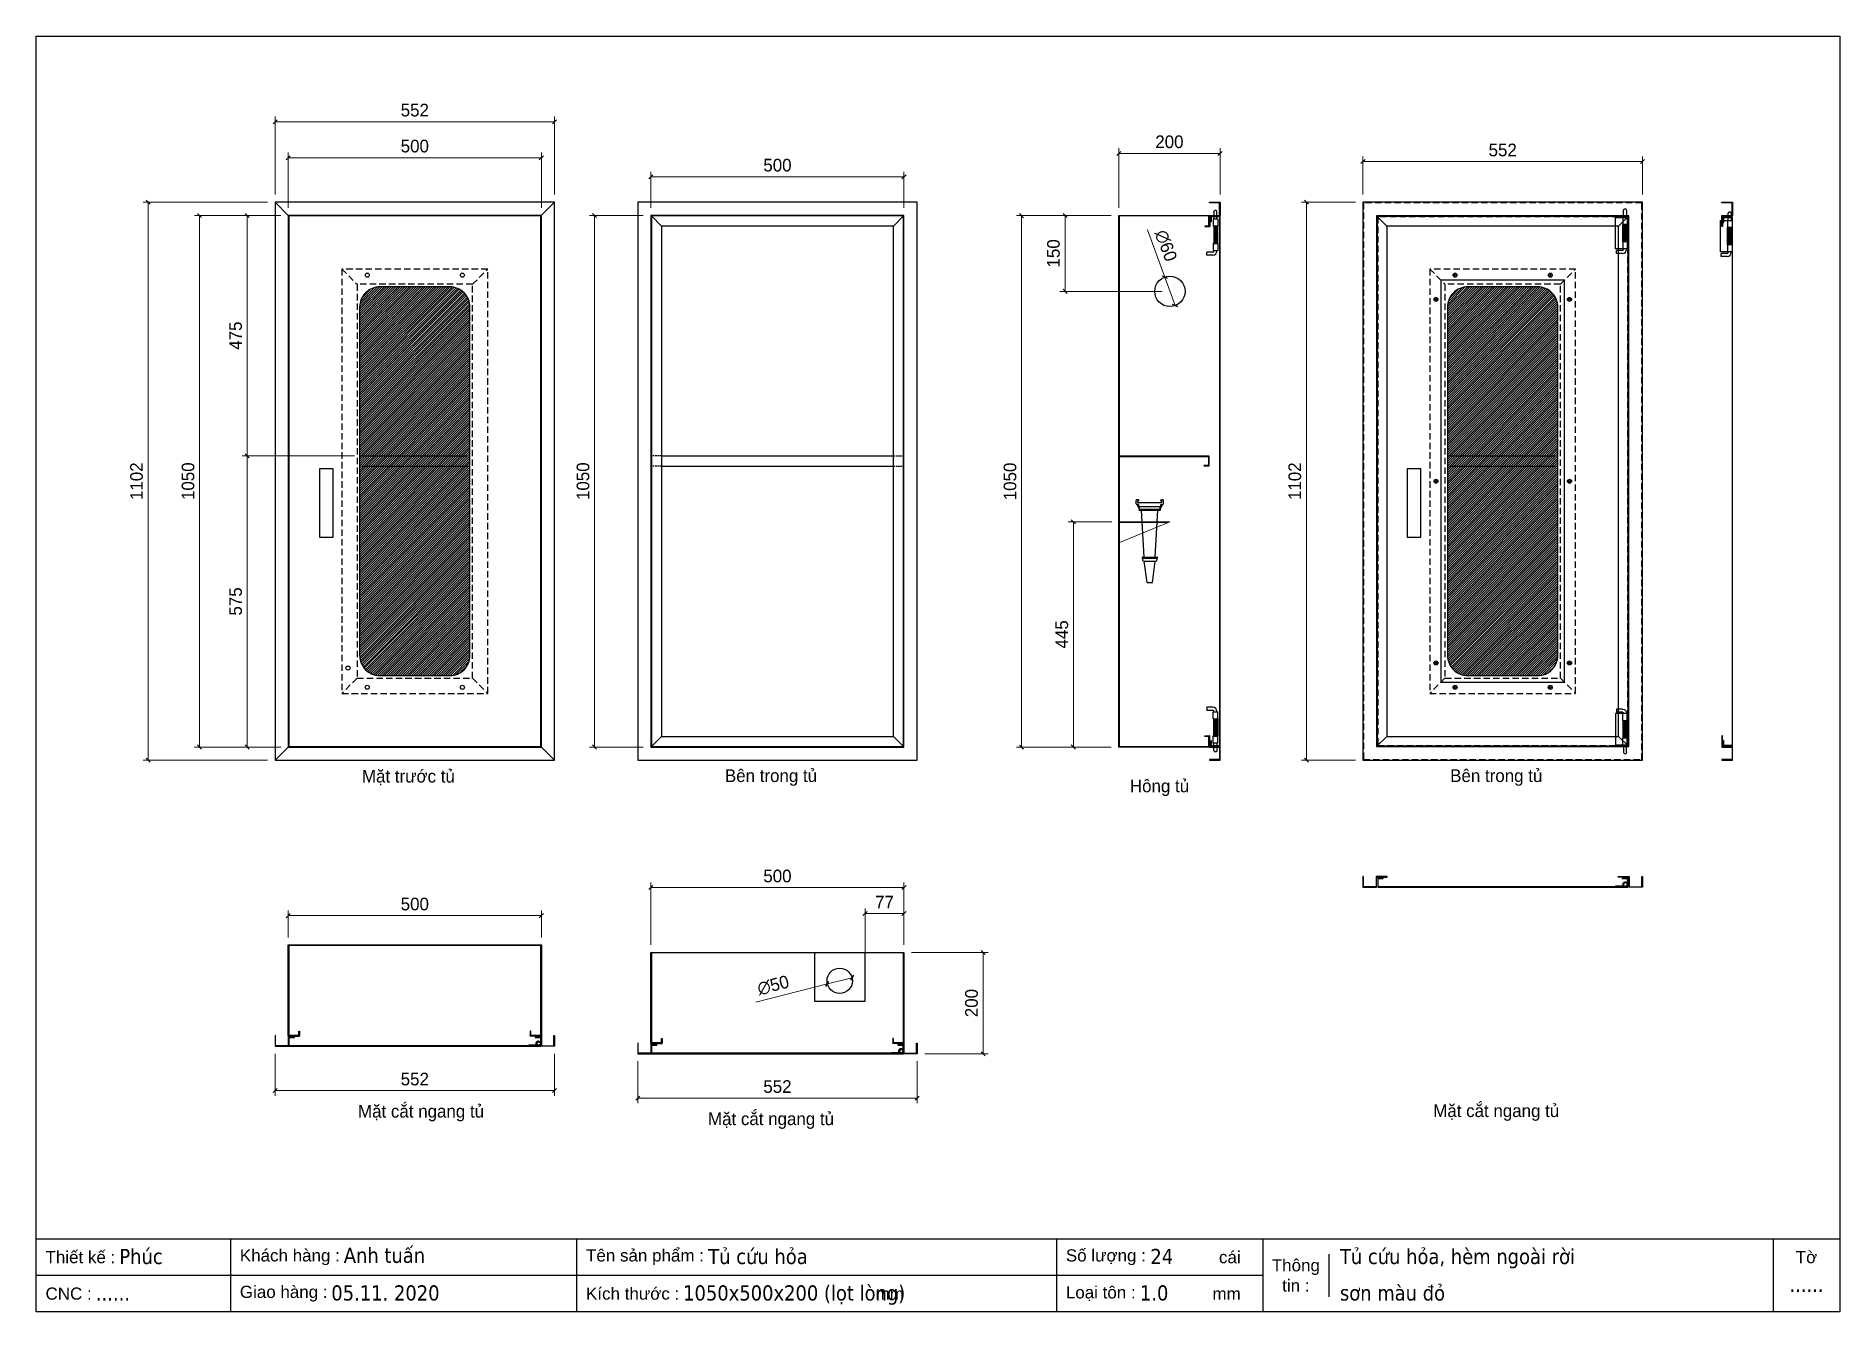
# Model space of a CAD drawing. Header units: millimetres. Extents: x 0 to 3564, y 0 to 2520.
import ezdxf
from ezdxf.enums import TextEntityAlignment as Align

# ---------------------------------------------------------------- set-up
doc = ezdxf.new("R2010")
doc.units = ezdxf.units.MM
doc.linetypes.add('HIDDEN2', pattern=[4.7625, 3.175, -1.5875])
doc.linetypes.add('HIDDENX2', pattern=[19.05, 12.7, -6.35])
doc.layers.add('BAOCHAY', color=1, linetype='Continuous')
doc.layers.add('DIM', color=253, linetype='Continuous')
doc.layers.add('S-CONCRETE', color=3, linetype='Continuous', lineweight=5)
doc.styles.add('Arial', font='arial.ttf')
doc.styles.add('Tahoma (Input Text)', font='tahoma.ttf')
doc.dimstyles.new('Dim-25', dxfattribs={"dimtxt": 25, "dimasz": 8, "dimexe": 10, "dimexo": 15, "dimgap": 10, "dimtad": 1, "dimdec": 0, "dimtxsty": 'Standard', "dimblk": 'OBLIQUE', "dimcen": 10, "dimclrd": 5, "dimclre": 5, "dimclrt": 3, "dimazin": 3, "dimtfac": 1, "dimtdec": 0, "dimtmove": 0, "dimatfit": 3, "dimldrblk": 'OBLIQUE', "dimlwd": 9, "dimlwe": 9})

msp = doc.modelspace()

# ---------------------------------------------------------------- texts
at = {"color": 2, "char_height": 25, "attachment_point": 5}
for s, insert, width in [('Mặt trước tủ', (735.6, 1055.4), 775), ('Bên trong tủ', (1452.1, 1055.4), 725), ('Bên trong tủ', (2885, 1055.4), 725), ('Hông tủ', (2219.7, 1035.1), 775), ('Mặt cắt ngang tủ', (760.6, 392.6), 775), ('Mặt cắt ngang tủ', (1452.1, 377.7), 775), ('Mặt cắt ngang tủ', (2885, 393.6), 775)]:
    msp.add_mtext(s, dxfattribs=dict(at, insert=insert, width=width))

# ---------------------------------------------------------------- blocks, each defined once
blk = doc.blocks.new('khungtenAsean2')
at = {"color": 7}
for p, q in [((2970, -1980), (0, -1980)), ((320, -1980), (320, -2100)), ((890, -1980), (890, -2100)), ((1680, -1980), (1680, -2100)), ((2020, -1980), (2020, -2100)), ((2860, -1980), (2860, -2100)), ((2128.3, -2005), (2128.3, -2075)), ((2020, -2040), (0, -2040))]:
    blk.add_line(p, q, dxfattribs=at)
blk.add_lwpolyline([(0, 0), (2970, 0), (2970, -2100), (0, -2100)], close=True, dxfattribs=at)
at = {"color": 2, "char_height": 20, "style": 'Arial'}
for s, insert, width, attachment_point in [('  Thiết kế :', (0, -2010), 917.634, 4), ('  Khách hàng :', (320, -2010), 917.634, 4), ('  Tên sản phẩm :', (890, -2010), 917.634, 4), ('  Số lượng :', (1680, -2010), 917.634, 4), ('cái', (1947.6, -2010), 917.634, 4), ('Thông\\Ptin :', (2074.2, -2040), 108.311, 5), ('Tờ', (2915, -2010), 110, 5), ('  CNC :', (0, -2070), 917.634, 4), ('  Giao hàng :', (320, -2070), 917.634, 4), ('  Kích thước :', (890, -2070), 917.634, 4), ('mm', (1382.3, -2070), 917.634, 4), ('  Loại tôn :', (1680, -2070), 917.634, 4), ('mm', (1936.9, -2070), 917.634, 4)]:
    blk.add_mtext(s, dxfattribs=dict(at, insert=insert, width=width, attachment_point=attachment_point))
at = {"color": 1, "style": 'Tahoma (Input Text)', "flags": 8}
for tag, p in [('#01', (137.1, -2021.3)), ('#03', (506.6, -2019.3)), ('#05', (1106.6, -2021.3)), ('#07', (1834.7, -2021.3)), ('#09', (2146.7, -2021.3)), ('#02', (98.5, -2081.3)), ('#04', (486.1, -2081.3)), ('#06', (1065.3, -2081.3)), ('#08', (1817.4, -2081.3)), ('#10', (2146.7, -2081.3))]:
    blk.add_attdef(tag, p, '', height=25, dxfattribs=at)
blk.add_attdef('#11', text='', height=25, dxfattribs=at).set_placement((2915, -2067.3), align=Align.CENTER)
blk = doc.blocks.new('*D1')
at = {"color": 0, "linetype": 'ByBlock', "lineweight": -2}
for p, q in [((502.3, 2283.8), (494.3, 2275.8)), ((994.3, 2275.8), (1002.3, 2283.8))]:
    blk.add_line(p, q, dxfattribs=at)
at = {"layer": 'Defpoints', "color": 0, "transparency": 16777216}
for p in [(998.3, 2279.8), (498.3, 2165.8), (998.3, 2165.8)]:
    blk.add_point(p, dxfattribs=at)
at = {"layer": 'DIM', "color": 5, "lineweight": 9, "transparency": 16777216}
for p, q in [((498.3, 2180.8), (498.3, 2289.8)), ((998.3, 2180.8), (998.3, 2289.8)), ((498.3, 2279.8), (998.3, 2279.8))]:
    blk.add_line(p, q, dxfattribs=at)
at = {"layer": 'DIM', "color": 3, "transparency": 16777216, "insert": (748.3, 2302.6), "char_height": 25, "attachment_point": 5}
blk.add_mtext('500', dxfattribs=at)
blk = doc.blocks.new('_Oblique')
at = {"color": 0, "linetype": 'ByBlock', "lineweight": -2}
blk.add_line((-0.5, -0.5), (0.5, 0.5), dxfattribs=at)
blk = doc.blocks.new('*D2')
at = {"color": 0, "linetype": 'ByBlock', "lineweight": -2}
for p, q in [((327.1, 2161.8), (319.1, 2169.8)), ((319.1, 1119.8), (327.1, 1111.8))]:
    blk.add_line(p, q, dxfattribs=at)
at = {"layer": 'Defpoints', "color": 0, "transparency": 16777216}
for p in [(498.3, 2165.8), (323.1, 1115.8), (498.3, 1115.8)]:
    blk.add_point(p, dxfattribs=at)
at = {"layer": 'DIM', "color": 5, "lineweight": 9, "transparency": 16777216}
for p, q in [((483.3, 2165.8), (313.1, 2165.8)), ((323.1, 2165.8), (323.1, 1115.8)), ((483.3, 1115.8), (313.1, 1115.8))]:
    blk.add_line(p, q, dxfattribs=at)
at = {"layer": 'DIM', "color": 3, "transparency": 16777216, "insert": (300.3, 1640.8), "char_height": 25, "attachment_point": 5, "rotation": 90}
blk.add_mtext('1050', dxfattribs=at)
blk = doc.blocks.new('*D3')
at = {"color": 0, "linetype": 'ByBlock', "lineweight": -2}
for p, q in [((2143.2, 2292.3), (2135.2, 2284.3)), ((2335.2, 2284.3), (2343.2, 2292.3))]:
    blk.add_line(p, q, dxfattribs=at)
at = {"layer": 'Defpoints', "color": 0, "transparency": 16777216}
for p in [(2339.2, 2288.3), (2339.2, 2191.8), (2139.2, 2165.8)]:
    blk.add_point(p, dxfattribs=at)
at = {"layer": 'DIM', "color": 5, "lineweight": 9, "transparency": 16777216}
for p, q in [((2139.2, 2180.8), (2139.2, 2298.3)), ((2139.2, 2288.3), (2339.2, 2288.3)), ((2339.2, 2206.8), (2339.2, 2298.3))]:
    blk.add_line(p, q, dxfattribs=at)
at = {"layer": 'DIM', "color": 3, "transparency": 16777216, "insert": (2239.2, 2311.1), "char_height": 25, "attachment_point": 5}
blk.add_mtext('200', dxfattribs=at)
blk = doc.blocks.new('*D4')
at = {"color": 0, "linetype": 'ByBlock', "lineweight": -2}
for p, q in [((1951.2, 2161.3), (1943.2, 2169.3)), ((1943.2, 1119.3), (1951.2, 1111.3))]:
    blk.add_line(p, q, dxfattribs=at)
at = {"layer": 'Defpoints', "color": 0, "transparency": 16777216}
for p in [(1947.2, 2165.3), (2139.2, 2165.3), (2139.2, 1115.3)]:
    blk.add_point(p, dxfattribs=at)
at = {"layer": 'DIM', "color": 5, "lineweight": 9, "transparency": 16777216}
for p, q in [((2124.2, 2165.3), (1937.2, 2165.3)), ((1947.2, 1115.3), (1947.2, 2165.3)), ((2124.2, 1115.3), (1937.2, 1115.3))]:
    blk.add_line(p, q, dxfattribs=at)
at = {"layer": 'DIM', "color": 3, "transparency": 16777216, "insert": (1924.4, 1640.3), "char_height": 25, "attachment_point": 5, "rotation": 90}
blk.add_mtext('1050', dxfattribs=at)
blk = doc.blocks.new('*D5')
at = {"color": 0, "linetype": 'ByBlock', "lineweight": -2}
for p, q in [((421, 2161.8), (413, 2169.8)), ((413, 1694.8), (421, 1686.8))]:
    blk.add_line(p, q, dxfattribs=at)
at = {"layer": 'Defpoints', "color": 0, "transparency": 16777216}
for p in [(498.3, 2165.8), (417, 1690.8), (644.3, 1690.8)]:
    blk.add_point(p, dxfattribs=at)
at = {"layer": 'DIM', "color": 5, "lineweight": 9, "transparency": 16777216}
for p, q in [((483.3, 2165.8), (407, 2165.8)), ((417, 2165.8), (417, 1690.8)), ((629.3, 1690.8), (407, 1690.8))]:
    blk.add_line(p, q, dxfattribs=at)
at = {"layer": 'DIM', "color": 3, "transparency": 16777216, "insert": (394.3, 1928.3), "char_height": 25, "attachment_point": 5, "rotation": 90}
blk.add_mtext('475', dxfattribs=at)
blk = doc.blocks.new('*D6')
at = {"color": 0, "linetype": 'ByBlock', "lineweight": -2}
for p, q in [((421, 1686.8), (413, 1694.8)), ((413, 1119.8), (421, 1111.8))]:
    blk.add_line(p, q, dxfattribs=at)
at = {"layer": 'Defpoints', "color": 0, "transparency": 16777216}
for p in [(519.3, 1690.8), (417, 1115.8), (483.3, 1115.8)]:
    blk.add_point(p, dxfattribs=at)
at = {"layer": 'DIM', "color": 5, "lineweight": 9, "transparency": 16777216}
for p, q in [((504.3, 1690.8), (407, 1690.8)), ((417, 1690.8), (417, 1115.8)), ((468.3, 1115.8), (407, 1115.8))]:
    blk.add_line(p, q, dxfattribs=at)
at = {"layer": 'DIM', "color": 3, "transparency": 16777216, "insert": (394.3, 1403.3), "char_height": 25, "attachment_point": 5, "rotation": 90}
blk.add_mtext('575', dxfattribs=at)
blk = doc.blocks.new('*D7')
at = {"color": 0, "linetype": 'ByBlock', "lineweight": -2}
for p, q in [((2224.7, 2046.4), (2235, 2041.6)), ((2255.6, 1985.3), (2245.3, 1990))]:
    blk.add_line(p, q, dxfattribs=at)
at = {"layer": 'Defpoints', "color": 0, "transparency": 16777216}
for p in [(2229.9, 2044), (2250.4, 1987.7)]:
    blk.add_point(p, dxfattribs=at)
at = {"layer": 'DIM', "color": 5, "lineweight": 9, "transparency": 16777216}
for p in [(2196, 2137), (2250.4, 1987.7)]:
    blk.add_line(p, (2229.9, 2044), dxfattribs=at)
at = {"layer": 'DIM', "color": 3, "transparency": 16777216, "insert": (2232.2, 2106), "char_height": 25, "attachment_point": 5, "rotation": 290.0251}
blk.add_mtext('∅60', dxfattribs=at)
blk = doc.blocks.new('*D8')
at = {"color": 0, "linetype": 'ByBlock', "lineweight": -2}
for p, q in [((2037, 2161.8), (2029, 2169.8)), ((2029, 2019.8), (2037, 2011.8))]:
    blk.add_line(p, q, dxfattribs=at)
at = {"layer": 'Defpoints', "color": 0, "transparency": 16777216}
for p in [(2139.2, 2165.8), (2033, 2015.8), (2240.2, 2015.8)]:
    blk.add_point(p, dxfattribs=at)
at = {"layer": 'DIM', "color": 5, "lineweight": 9, "transparency": 16777216}
for p, q in [((2124.2, 2165.8), (2023, 2165.8)), ((2033, 2165.8), (2033, 2015.8)), ((2225.2, 2015.8), (2023, 2015.8))]:
    blk.add_line(p, q, dxfattribs=at)
at = {"layer": 'DIM', "color": 3, "transparency": 16777216, "insert": (2010.2, 2090.8), "char_height": 25, "attachment_point": 5, "rotation": 90}
blk.add_mtext('150', dxfattribs=at)
blk = doc.blocks.new('*D9')
at = {"color": 0, "linetype": 'ByBlock', "lineweight": -2}
for p, q in [((502.3, 786.7), (494.3, 778.7)), ((994.3, 778.7), (1002.3, 786.7))]:
    blk.add_line(p, q, dxfattribs=at)
at = {"layer": 'Defpoints', "color": 0, "transparency": 16777216}
for p in [(998.3, 782.7), (498.3, 724.8), (998.3, 724.8)]:
    blk.add_point(p, dxfattribs=at)
at = {"layer": 'DIM', "color": 5, "lineweight": 9, "transparency": 16777216}
for p, q in [((498.3, 739.8), (498.3, 792.7)), ((998.3, 739.8), (998.3, 792.7)), ((498.3, 782.7), (998.3, 782.7))]:
    blk.add_line(p, q, dxfattribs=at)
at = {"layer": 'DIM', "color": 3, "transparency": 16777216, "insert": (748.3, 805.5), "char_height": 25, "attachment_point": 5}
blk.add_mtext('500', dxfattribs=at)
blk = doc.blocks.new('*D10')
at = {"color": 0, "linetype": 'ByBlock', "lineweight": -2}
for p, q in [((476.3, 2354.9), (468.3, 2346.9)), ((1020.3, 2346.9), (1028.3, 2354.9))]:
    blk.add_line(p, q, dxfattribs=at)
at = {"layer": 'Defpoints', "color": 0, "transparency": 16777216}
for p in [(1024.3, 2350.9), (472.3, 2191.8), (1024.3, 2191.8)]:
    blk.add_point(p, dxfattribs=at)
at = {"layer": 'DIM', "color": 5, "lineweight": 9, "transparency": 16777216}
for p, q in [((472.3, 2206.8), (472.3, 2360.9)), ((1024.3, 2206.8), (1024.3, 2360.9)), ((472.3, 2350.9), (1024.3, 2350.9))]:
    blk.add_line(p, q, dxfattribs=at)
at = {"layer": 'DIM', "color": 3, "transparency": 16777216, "insert": (748.3, 2373.6), "char_height": 25, "attachment_point": 5}
blk.add_mtext('552', dxfattribs=at)
blk = doc.blocks.new('*D11')
at = {"color": 0, "linetype": 'ByBlock', "lineweight": -2}
for p, q in [((476.3, 441.1), (468.3, 433.1)), ((1020.3, 433.1), (1028.3, 441.1))]:
    blk.add_line(p, q, dxfattribs=at)
at = {"layer": 'Defpoints', "color": 0, "transparency": 16777216}
for p in [(472.3, 524.8), (1024.3, 524.8), (1024.3, 437.1)]:
    blk.add_point(p, dxfattribs=at)
at = {"layer": 'DIM', "color": 5, "lineweight": 9, "transparency": 16777216}
for p, q in [((472.3, 509.8), (472.3, 427.1)), ((1024.3, 509.8), (1024.3, 427.1)), ((472.3, 437.1), (1024.3, 437.1))]:
    blk.add_line(p, q, dxfattribs=at)
at = {"layer": 'DIM', "color": 3, "transparency": 16777216, "insert": (748.3, 459.8), "char_height": 25, "attachment_point": 5}
blk.add_mtext('552', dxfattribs=at)
blk = doc.blocks.new('*D12')
at = {"color": 0, "linetype": 'ByBlock', "lineweight": -2}
for p, q in [((1218.8, 2246.1), (1210.8, 2238.1)), ((1710.8, 2238.1), (1718.8, 2246.1))]:
    blk.add_line(p, q, dxfattribs=at)
at = {"layer": 'Defpoints', "color": 0, "transparency": 16777216}
for p in [(1714.8, 2242.1), (1214.8, 2165.8), (1714.8, 2165.8)]:
    blk.add_point(p, dxfattribs=at)
at = {"layer": 'DIM', "color": 5, "lineweight": 9, "transparency": 16777216}
for p, q in [((1214.8, 2180.8), (1214.8, 2252.1)), ((1714.8, 2180.8), (1714.8, 2252.1)), ((1214.8, 2242.1), (1714.8, 2242.1))]:
    blk.add_line(p, q, dxfattribs=at)
at = {"layer": 'DIM', "color": 3, "transparency": 16777216, "insert": (1464.8, 2264.9), "char_height": 25, "attachment_point": 5}
blk.add_mtext('500', dxfattribs=at)
blk = doc.blocks.new('*D13')
at = {"color": 0, "linetype": 'ByBlock', "lineweight": -2}
for p, q in [((1107.5, 2161.8), (1099.5, 2169.8)), ((1099.5, 1119.8), (1107.5, 1111.8))]:
    blk.add_line(p, q, dxfattribs=at)
at = {"layer": 'Defpoints', "color": 0, "transparency": 16777216}
for p in [(1214.8, 2165.8), (1103.5, 1115.8), (1214.8, 1115.8)]:
    blk.add_point(p, dxfattribs=at)
at = {"layer": 'DIM', "color": 5, "lineweight": 9, "transparency": 16777216}
for p, q in [((1199.8, 2165.8), (1093.5, 2165.8)), ((1103.5, 2165.8), (1103.5, 1115.8)), ((1199.8, 1115.8), (1093.5, 1115.8))]:
    blk.add_line(p, q, dxfattribs=at)
at = {"layer": 'DIM', "color": 3, "transparency": 16777216, "insert": (1080.7, 1640.8), "char_height": 25, "attachment_point": 5, "rotation": 90}
blk.add_mtext('1050', dxfattribs=at)
blk = doc.blocks.new('*D14')
at = {"color": 0, "linetype": 'ByBlock', "lineweight": -2}
for p, q in [((2053.4, 1556.8), (2045.4, 1564.8)), ((2045.4, 1119.8), (2053.4, 1111.8))]:
    blk.add_line(p, q, dxfattribs=at)
at = {"layer": 'Defpoints', "color": 0, "transparency": 16777216}
for p in [(2140.2, 1560.8), (2049.4, 1115.8), (2139.2, 1115.8)]:
    blk.add_point(p, dxfattribs=at)
at = {"layer": 'DIM', "color": 5, "lineweight": 9, "transparency": 16777216}
for p, q in [((2125.2, 1560.8), (2039.4, 1560.8)), ((2049.4, 1560.8), (2049.4, 1115.8)), ((2124.2, 1115.8), (2039.4, 1115.8))]:
    blk.add_line(p, q, dxfattribs=at)
at = {"layer": 'DIM', "color": 3, "transparency": 16777216, "insert": (2026.7, 1338.3), "char_height": 25, "attachment_point": 5, "rotation": 90}
blk.add_mtext('445', dxfattribs=at)
blk = doc.blocks.new('*D15')
at = {"color": 0, "linetype": 'ByBlock', "lineweight": -2}
for p, q in [((225.4, 2187.8), (217.4, 2195.8)), ((217.4, 1093.8), (225.4, 1085.8))]:
    blk.add_line(p, q, dxfattribs=at)
at = {"layer": 'Defpoints', "color": 0, "transparency": 16777216}
for p in [(472.3, 2191.8), (221.4, 1089.8), (472.3, 1089.8)]:
    blk.add_point(p, dxfattribs=at)
at = {"layer": 'DIM', "color": 5, "lineweight": 9, "transparency": 16777216}
for p, q in [((457.3, 2191.8), (211.4, 2191.8)), ((221.4, 2191.8), (221.4, 1089.8)), ((457.3, 1089.8), (211.4, 1089.8))]:
    blk.add_line(p, q, dxfattribs=at)
at = {"layer": 'DIM', "color": 3, "transparency": 16777216, "insert": (198.6, 1640.8), "char_height": 25, "attachment_point": 5, "rotation": 90}
blk.add_mtext('1102', dxfattribs=at)
blk = doc.blocks.new('*D16')
at = {"color": 0, "linetype": 'ByBlock', "lineweight": -2}
for p, q in [((2625.7, 2276.1), (2617.7, 2268.1)), ((3169.7, 2268.1), (3177.7, 2276.1))]:
    blk.add_line(p, q, dxfattribs=at)
at = {"layer": 'Defpoints', "color": 0, "transparency": 16777216}
for p in [(3173.7, 2272.1), (2621.7, 2191.8), (3173.7, 2191.8)]:
    blk.add_point(p, dxfattribs=at)
at = {"layer": 'DIM', "color": 5, "lineweight": 9, "transparency": 16777216}
for p, q in [((2621.7, 2206.8), (2621.7, 2282.1)), ((3173.7, 2206.8), (3173.7, 2282.1)), ((2621.7, 2272.1), (3173.7, 2272.1))]:
    blk.add_line(p, q, dxfattribs=at)
at = {"layer": 'DIM', "color": 3, "transparency": 16777216, "insert": (2897.7, 2294.9), "char_height": 25, "attachment_point": 5}
blk.add_mtext('552', dxfattribs=at)
blk = doc.blocks.new('*D17')
at = {"color": 0, "linetype": 'ByBlock', "lineweight": -2}
for p, q in [((2513.9, 2187.8), (2505.9, 2195.8)), ((2505.9, 1093.8), (2513.9, 1085.8))]:
    blk.add_line(p, q, dxfattribs=at)
at = {"layer": 'Defpoints', "color": 0, "transparency": 16777216}
for p in [(2621.7, 2191.8), (2509.9, 1089.8), (2621.7, 1089.8)]:
    blk.add_point(p, dxfattribs=at)
at = {"layer": 'DIM', "color": 5, "lineweight": 9, "transparency": 16777216}
for p, q in [((2606.7, 2191.8), (2499.9, 2191.8)), ((2509.9, 2191.8), (2509.9, 1089.8)), ((2606.7, 1089.8), (2499.9, 1089.8))]:
    blk.add_line(p, q, dxfattribs=at)
at = {"layer": 'DIM', "color": 3, "transparency": 16777216, "insert": (2487.1, 1640.8), "char_height": 25, "attachment_point": 5, "rotation": 90}
blk.add_mtext('1102', dxfattribs=at)
blk = doc.blocks.new('*D18')
at = {"color": 0, "linetype": 'ByBlock', "lineweight": -2}
for p, q in [((1218.8, 842.1), (1210.8, 834.1)), ((1710.8, 834.1), (1718.8, 842.1))]:
    blk.add_line(p, q, dxfattribs=at)
at = {"layer": 'Defpoints', "color": 0, "transparency": 16777216}
for p in [(1714.8, 838.1), (1214.8, 710), (1714.8, 710)]:
    blk.add_point(p, dxfattribs=at)
at = {"layer": 'DIM', "color": 5, "lineweight": 9, "transparency": 16777216}
for p, q in [((1214.8, 725), (1214.8, 848.1)), ((1214.8, 838.1), (1714.8, 838.1)), ((1714.8, 725), (1714.8, 848.1))]:
    blk.add_line(p, q, dxfattribs=at)
at = {"layer": 'DIM', "color": 3, "transparency": 16777216, "insert": (1464.8, 860.9), "char_height": 25, "attachment_point": 5}
blk.add_mtext('500', dxfattribs=at)
blk = doc.blocks.new('*D19')
at = {"color": 0, "linetype": 'ByBlock', "lineweight": -2}
for p, q in [((1875.1, 706), (1867.1, 714)), ((1867.1, 514), (1875.1, 506))]:
    blk.add_line(p, q, dxfattribs=at)
at = {"layer": 'Defpoints', "color": 0, "transparency": 16777216}
for p in [(1714.8, 710), (1740.8, 510), (1871.1, 510)]:
    blk.add_point(p, dxfattribs=at)
at = {"layer": 'DIM', "color": 5, "lineweight": 9, "transparency": 16777216}
for p, q in [((1729.8, 710), (1881.1, 710)), ((1871.1, 710), (1871.1, 510)), ((1755.8, 510), (1881.1, 510))]:
    blk.add_line(p, q, dxfattribs=at)
at = {"layer": 'DIM', "color": 3, "transparency": 16777216, "insert": (1848.3, 610), "char_height": 25, "attachment_point": 5, "rotation": 90}
blk.add_mtext('200', dxfattribs=at)
blk = doc.blocks.new('*D20')
at = {"color": 0, "linetype": 'ByBlock', "lineweight": -2}
for p, q in [((1192.8, 426.2), (1184.8, 418.2)), ((1736.8, 418.2), (1744.8, 426.2))]:
    blk.add_line(p, q, dxfattribs=at)
at = {"layer": 'Defpoints', "color": 0, "transparency": 16777216}
for p in [(1188.8, 510), (1740.8, 510), (1740.8, 422.2)]:
    blk.add_point(p, dxfattribs=at)
at = {"layer": 'DIM', "color": 5, "lineweight": 9, "transparency": 16777216}
for p, q in [((1188.8, 495), (1188.8, 412.2)), ((1740.8, 495), (1740.8, 412.2)), ((1188.8, 422.2), (1740.8, 422.2))]:
    blk.add_line(p, q, dxfattribs=at)
at = {"layer": 'DIM', "color": 3, "transparency": 16777216, "insert": (1464.8, 445), "char_height": 25, "attachment_point": 5}
blk.add_mtext('552', dxfattribs=at)
blk = doc.blocks.new('*D21')
at = {"color": 0, "linetype": 'ByBlock', "lineweight": -2}
for p, q in [((1641.8, 790.9), (1633.8, 782.9)), ((1710.8, 782.9), (1718.8, 790.9))]:
    blk.add_line(p, q, dxfattribs=at)
at = {"layer": 'Defpoints', "color": 0, "transparency": 16777216}
for p in [(1714.8, 786.9), (1714.8, 710), (1637.8, 614)]:
    blk.add_point(p, dxfattribs=at)
at = {"layer": 'DIM', "color": 5, "lineweight": 9, "transparency": 16777216}
for p, q in [((1637.8, 629), (1637.8, 796.9)), ((1637.8, 786.9), (1714.8, 786.9)), ((1714.8, 725), (1714.8, 796.9))]:
    blk.add_line(p, q, dxfattribs=at)
at = {"layer": 'DIM', "color": 3, "transparency": 16777216, "insert": (1676.3, 809.4), "char_height": 25, "attachment_point": 5}
blk.add_mtext('77', dxfattribs=at)
blk = doc.blocks.new('*D22')
at = {"color": 0, "linetype": 'ByBlock', "lineweight": -2}
for p, q in [((1560.6, 643), (1566.4, 652.7)), ((1614.9, 665), (1609.1, 655.3))]:
    blk.add_line(p, q, dxfattribs=at)
at = {"layer": 'Defpoints', "color": 0, "transparency": 16777216}
for p in [(1563.5, 647.9), (1612, 660.1)]:
    blk.add_point(p, dxfattribs=at)
at = {"layer": 'DIM', "color": 5, "lineweight": 9, "transparency": 16777216}
for p in [(1422, 612.1), (1612, 660.1)]:
    blk.add_line(p, (1563.5, 647.9), dxfattribs=at)
at = {"layer": 'DIM', "color": 3, "transparency": 16777216, "insert": (1456.4, 645), "char_height": 25, "attachment_point": 5, "rotation": 14.1894}
blk.add_mtext('∅50', dxfattribs=at)
blk = doc.blocks.new('HL035-1-2')
at = {"color": 1}
for p, q in [((-4.5, 79), (18.5, 79)), ((-4.5, 65), (-4.5, 79)), ((-3, 79), (-3, 80)), ((-3, 79), (-3, 79)), ((3, 79), (3, 80)), ((4.5, 65), (4.5, 79)), ((5, 88), (17, 88)), ((5, 82), (17, 82)), ((17, 88), (17, 82)), ((18.5, 79), (18.5, 17)), ((-4.5, 65), (4.5, 65)), ((1.3, 65), (-4, 64)), ((4, 64), (-4, 62.5)), ((-4, 64), (-3, 64)), ((4, 62.5), (-4, 61)), ((-4, 62.5), (-3, 62.5)), ((4, 61), (-4, 59.5)), ((-4, 61), (-3, 61)), ((4, 59.5), (-4, 58)), ((-4, 59.5), (-3, 59.5)), ((4, 58), (-4, 56.5)), ((-4, 58), (-3, 58)), ((4, 56.5), (-4, 55)), ((-4, 56.5), (-3, 56.5)), ((4, 55), (-4, 53.5)), ((-4, 55), (-3, 55)), ((4, 53.5), (-4, 52)), ((-4, 53.5), (-3, 53.5)), ((4, 52), (-4, 50.5)), ((-4, 52), (-3, 52)), ((4, 50.5), (-4, 49)), ((-4, 50.5), (-3, 50.5)), ((4, 49), (-4, 47.5)), ((-4, 49), (-3, 49)), ((4, 47.5), (-4, 46)), ((-4, 47.5), (-3, 47.5)), ((4, 46), (-4, 44.5)), ((-4, 46), (-3, 46)), ((4, 44.5), (-4, 43)), ((-4, 44.5), (-3, 44.5)), ((4, 43), (-4, 41.5)), ((-4, 43), (-3, 43)), ((4, 41.5), (-4, 40)), ((-4, 41.5), (-3, 41.5)), ((4, 40), (-4, 38.5)), ((-4, 40), (-3, 40)), ((4, 38.5), (-4, 37)), ((-4, 38.5), (-3, 38.5)), ((4, 37), (-4, 35.5)), ((-4, 37), (-3, 37)), ((3, 64), (4, 64)), ((3, 62.5), (4, 62.5)), ((3, 61), (4, 61)), ((3, 59.5), (4, 59.5)), ((3, 58), (4, 58)), ((3, 56.5), (4, 56.5)), ((3, 55), (4, 55)), ((3, 53.5), (4, 53.5)), ((3, 52), (4, 52)), ((3, 50.5), (4, 50.5)), ((3, 49), (4, 49)), ((3, 47.5), (4, 47.5)), ((3, 46), (4, 46)), ((3, 44.5), (4, 44.5)), ((3, 43), (4, 43)), ((3, 41.5), (4, 41.5)), ((3, 40), (4, 40)), ((3, 38.5), (4, 38.5)), ((3, 37), (4, 37)), ((4.5, 65), (4.5, 31)), ((-4.5, 17), (-4.5, 31)), ((-4.5, 31), (4.5, 31)), ((18.5, 17), (-4.5, 17)), ((4, 35.5), (-4, 34)), ((-4, 35.5), (-3, 35.5)), ((4, 34), (-4, 32.5)), ((-4, 34), (-3, 34)), ((-3, 3), (-2, 0)), ((3, 3), (2, 0)), ((3, 35.5), (4, 35.5)), ((3, 34), (4, 34)), ((4.5, 17), (4.5, 31))]:
    blk.add_line(p, q, dxfattribs=at)
for points in [[(-3, 32.5), (-3, 65)], [(3, 65), (3, 32.5)], [(-3, 3), (-3, 17)], [(2, 0), (-2, 0)], [(3, 17), (3, 3)]]:
    blk.add_lwpolyline(points, dxfattribs=at)
blk.add_lwpolyline([(-4, 32.5), (4, 32.5), (4, 31), (-4, 31)], close=True, dxfattribs=at)
for radius in [8, 2]:
    blk.add_arc((5, 80), radius, 90, 180, dxfattribs=at)
blk = doc.blocks.new('g')
at = {"layer": 'S-CONCRETE', "color": 8}
for p, q in [((-11862.5, 17768), (-11761.5, 17768)), ((-11761.5, 17768), (-11862.5, 17726)), ((-11862.5, 17766.5), (-11765.1, 17766.5))]:
    blk.add_line(p, q, dxfattribs=at)

# ---------------------------------------------------------------- dimensions: what is measured, and where the dimension line sits
at = {"layer": 'DIM', "color": 7}
for base, p1, p2, picture, middle in [((1024.3, 2350.9), (472.3, 2191.8), (1024.3, 2191.8), '*D10', (748.3, 2373.6)), ((998.3, 2279.8), (498.3, 2165.8), (998.3, 2165.8), '*D1', (748.3, 2302.6)), ((1714.8, 2242.1), (1214.8, 2165.8), (1714.8, 2165.8), '*D12', (1464.8, 2264.9)), ((3173.7, 2272.1), (2621.7, 2191.8), (3173.7, 2191.8), '*D16', (2897.7, 2294.9)), ((1714.8, 838.1), (1214.8, 710), (1714.8, 710), '*D18', (1464.8, 860.9)), ((998.3, 782.7), (498.3, 724.8), (998.3, 724.8), '*D9', (748.3, 805.5)), ((1714.8, 786.9), (1637.8, 614), (1714.8, 710), '*D21', (1676.3, 809.4)), ((1024.3, 437.1), (472.3, 524.8), (1024.3, 524.8), '*D11', (748.3, 459.8)), ((1740.8, 422.2), (1188.8, 510), (1740.8, 510), '*D20', (1464.8, 445))]:
    dim = msp.add_linear_dim(base=base, p1=p1, p2=p2, dimstyle='Dim-25', dxfattribs=at)
    dim.commit()
    dim.dimension.update_dxf_attribs({"geometry": picture, "text_midpoint": middle})
for base, p1, p2, angle, picture, middle in [((2339.2, 2288.3), (2139.2, 2165.8), (2339.2, 2191.8), 180, '*D3', (2239.2, 2311.1)), ((221.4, 1089.8), (472.3, 2191.8), (472.3, 1089.8), 90, '*D15', (198.6, 1640.8)), ((2509.9, 1089.8), (2621.7, 2191.8), (2621.7, 1089.8), 90, '*D17', (2487.1, 1640.8)), ((323.1, 1115.8), (498.3, 2165.8), (498.3, 1115.8), 90, '*D2', (300.3, 1640.8)), ((417, 1690.8), (498.3, 2165.8), (644.3, 1690.8), 90, '*D5', (394.3, 1928.3)), ((1103.5, 1115.8), (1214.8, 2165.8), (1214.8, 1115.8), 90, '*D13', (1080.7, 1640.8)), ((2033, 2015.8), (2139.2, 2165.8), (2240.2, 2015.8), 90, '*D8', (2010.2, 2090.8)), ((417, 1115.8), (519.3, 1690.8), (483.3, 1115.8), 90, '*D6', (394.3, 1403.3)), ((2049.4, 1115.8), (2140.2, 1560.8), (2139.2, 1115.8), 90, '*D14', (2026.7, 1338.3)), ((1871.1, 510), (1714.8, 710), (1740.8, 510), 90, '*D19', (1848.3, 610))]:
    dim = msp.add_linear_dim(base=base, p1=p1, p2=p2, angle=angle, dimstyle='Dim-25', dxfattribs=at)
    dim.commit()
    dim.dimension.update_dxf_attribs({"geometry": picture, "text_midpoint": middle})
dim = msp.add_linear_dim(base=(1947.2, 2165.3), p1=(2139.2, 1115.3), p2=(2139.2, 2165.3), angle=90, dimstyle='Dim-25', dxfattribs=at)
dim.commit()
dim.dimension.update_dxf_attribs({"geometry": '*D4', "text_midpoint": (1947.2, 1640.3), "dimtype": 160})
dim = msp.add_diameter_dim_2p(p1=(2250.4, 1987.7), p2=(2229.9, 2044), dimstyle='Dim-25', dxfattribs=at)
dim.commit()
dim.dimension.update_dxf_attribs({"geometry": '*D7', "text_midpoint": (2232.2, 2106)})
dim = msp.add_diameter_dim_2p(p1=(1612, 660.1), p2=(1563.5, 647.9), dimstyle='Dim-25', dxfattribs=at)
dim.commit()
dim.dimension.update_dxf_attribs({"geometry": '*D22', "text_midpoint": (1462.2, 622.3), "dimtype": 163})

# ---------------------------------------------------------------- hatches: boundary and pattern name
h = msp.add_hatch()
h.set_pattern_fill('ANSI31', style=0)
h.set_pattern_definition([(45, (-111103.3313, -24225.2944), (-2.24506403, 2.24506403), [])])
edge = h.paths.add_edge_path()
edge.add_line((679.3, 1256.8), (817.3, 1256.8))
edge.add_arc((817.3, 1296.8), 40, -90, 0)
edge.add_line((857.3, 1296.8), (857.3, 1984.8))
edge.add_arc((817.3, 1984.8), 40, 0, 90)
edge.add_line((817.3, 2024.8), (679.3, 2024.8))
edge.add_arc((679.3, 1984.8), 40, 90, 180)
edge.add_line((639.3, 1984.8), (639.3, 1296.8))
edge.add_arc((679.3, 1296.8), 40, 180, -90)
h = msp.add_hatch()
h.set_pattern_fill('ANSI31', style=0)
h.set_pattern_definition([(45, (-108953.9577, -24225.2944), (-2.24506403, 2.24506403), [])])
edge = h.paths.add_edge_path()
edge.add_line((2828.7, 1256.8), (2966.7, 1256.8))
edge.add_arc((2966.7, 1296.8), 40, -90, 0)
edge.add_line((3006.7, 1296.8), (3006.7, 1984.8))
edge.add_arc((2966.7, 1984.8), 40, 0, 90)
edge.add_line((2966.7, 2024.8), (2828.7, 2024.8))
edge.add_arc((2828.7, 1984.8), 40, 90, 180)
edge.add_line((2788.7, 1984.8), (2788.7, 1296.8))
edge.add_arc((2828.7, 1296.8), 40, 180, -90)

# ---------------------------------------------------------------- linework, layer by layer
at = {"color": 7}
for p, q in [((472.3, 2191.8), (498.3, 2165.8)), ((997.3, 2164.8), (1024.3, 2191.8)), ((1215.8, 2164.8), (1235.8, 2144.8)), ((1693.8, 2144.8), (1713.8, 2164.8)), ((2648.7, 2164.8), (2668.7, 2144.8)), ((3126.7, 2144.8), (3146.7, 2164.8)), ((644.3, 1690.8), (852.3, 1690.8)), ((1235.8, 1690.8), (1693.8, 1690.8)), ((2793.7, 1690.8), (3001.7, 1690.8)), ((644.3, 1670.8), (852.3, 1670.8)), ((1235.8, 1670.8), (1693.8, 1670.8)), ((2793.7, 1670.8), (3001.7, 1670.8)), ((2195, 1440.9), (2205.8, 1440.9)), ((498.3, 1115.8), (472.3, 1089.8)), ((998.3, 1115.8), (1024.3, 1089.8)), ((1235.8, 1136.8), (1215.8, 1116.8)), ((1693.8, 1136.8), (1713.8, 1116.8)), ((2317.2, 1137.8), (2318.2, 1137.8)), ((2648.7, 1116.8), (2668.7, 1136.8)), ((3126.7, 1136.8), (3146.7, 1116.8)), ((519.3, 546.8), (519.3, 554.8)), ((519.3, 554.8), (520.3, 554.8)), ((520.3, 554.8), (520.3, 545.8)), ((977.3, 554.8), (976.3, 554.8)), ((976.3, 554.8), (976.3, 545.8)), ((976.3, 546.8), (976.3, 545.8)), ((977.3, 546.8), (977.3, 554.8)), ((1235.8, 532), (1235.8, 540)), ((1235.8, 540), (1236.8, 540)), ((1236.8, 540), (1236.8, 531)), ((1693.8, 540), (1692.8, 540)), ((1692.8, 540), (1692.8, 531)), ((1693.8, 532), (1693.8, 540)), ((1692.8, 532), (1692.8, 531)), ((1692.8, 532), (1692.8, 531))]:
    msp.add_line(p, q, dxfattribs=at)
at = {"color": 1}
for p, q in [((2327.1, 2172.5), (2328.1, 2175.5)), ((2333.1, 2172.5), (2332.1, 2175.5)), ((2334.6, 2158.5), (2325.6, 2158.5)), ((2325.6, 2158.5), (2325.6, 2144.5)), ((2325.6, 2144.5), (2334.6, 2144.5)), ((2334.1, 2141.5), (2326.1, 2143)), ((2334.1, 2140), (2326.1, 2141.5)), ((2326.1, 2141.5), (2327.1, 2141.5)), ((2334.1, 2138.5), (2326.1, 2140)), ((2326.1, 2140), (2327.1, 2140)), ((2334.1, 2137), (2326.1, 2138.5)), ((2326.1, 2138.5), (2327.1, 2138.5)), ((2333.1, 2141.5), (2334.1, 2141.5)), ((2333.1, 2140), (2334.1, 2140)), ((2333.1, 2138.5), (2334.1, 2138.5)), ((2334.6, 2158.5), (2334.6, 2144.5)), ((2334.6, 2110.5), (2334.6, 2144.5)), ((2325.6, 2110.5), (2325.6, 2096.5)), ((2325.6, 2110.5), (2334.6, 2110.5)), ((2334.1, 2135.5), (2326.1, 2137)), ((2326.1, 2137), (2327.1, 2137)), ((2334.1, 2134), (2326.1, 2135.5)), ((2326.1, 2135.5), (2327.1, 2135.5)), ((2334.1, 2132.5), (2326.1, 2134)), ((2326.1, 2134), (2327.1, 2134)), ((2334.1, 2131), (2326.1, 2132.5)), ((2326.1, 2132.5), (2327.1, 2132.5)), ((2334.1, 2129.5), (2326.1, 2131)), ((2326.1, 2131), (2327.1, 2131)), ((2334.1, 2128), (2326.1, 2129.5)), ((2326.1, 2129.5), (2327.1, 2129.5)), ((2334.1, 2126.5), (2326.1, 2128)), ((2326.1, 2128), (2327.1, 2128)), ((2334.1, 2125), (2326.1, 2126.5)), ((2326.1, 2126.5), (2327.1, 2126.5)), ((2334.1, 2123.5), (2326.1, 2125)), ((2326.1, 2125), (2327.1, 2125)), ((2334.1, 2122), (2326.1, 2123.5)), ((2326.1, 2123.5), (2327.1, 2123.5)), ((2334.1, 2120.5), (2326.1, 2122)), ((2326.1, 2122), (2327.1, 2122)), ((2334.1, 2119), (2326.1, 2120.5)), ((2326.1, 2120.5), (2327.1, 2120.5)), ((2334.1, 2117.5), (2326.1, 2119)), ((2326.1, 2119), (2327.1, 2119)), ((2334.1, 2116), (2326.1, 2117.5)), ((2326.1, 2117.5), (2327.1, 2117.5)), ((2334.1, 2114.5), (2326.1, 2116)), ((2326.1, 2116), (2327.1, 2116)), ((2334.1, 2113), (2326.1, 2114.5)), ((2326.1, 2114.5), (2327.1, 2114.5)), ((2334.1, 2111.5), (2326.1, 2113)), ((2326.1, 2113), (2327.1, 2113)), ((2331.5, 2110.5), (2326.1, 2111.5)), ((2326.1, 2111.5), (2327.1, 2111.5)), ((2333.1, 2137), (2334.1, 2137)), ((2333.1, 2135.5), (2334.1, 2135.5)), ((2333.1, 2134), (2334.1, 2134)), ((2333.1, 2132.5), (2334.1, 2132.5)), ((2333.1, 2131), (2334.1, 2131)), ((2333.1, 2129.5), (2334.1, 2129.5)), ((2333.1, 2128), (2334.1, 2128)), ((2333.1, 2126.5), (2334.1, 2126.5)), ((2333.1, 2125), (2334.1, 2125)), ((2333.1, 2123.5), (2334.1, 2123.5)), ((2333.1, 2122), (2334.1, 2122)), ((2333.1, 2120.5), (2334.1, 2120.5)), ((2333.1, 2119), (2334.1, 2119)), ((2333.1, 2117.5), (2334.1, 2117.5)), ((2333.1, 2116), (2334.1, 2116)), ((2333.1, 2114.5), (2334.1, 2114.5)), ((2333.1, 2113), (2334.1, 2113)), ((2333.1, 2111.5), (2334.1, 2111.5)), ((2334.6, 2110.5), (2334.6, 2096.5)), ((2325.1, 2093.5), (2313.1, 2093.5)), ((2313.1, 2087.5), (2313.1, 2093.5)), ((2325.1, 2087.5), (2313.1, 2087.5)), ((2325.6, 2096.5), (2334.6, 2096.5)), ((2327.1, 2096.5), (2327.1, 2096.5)), ((2327.1, 2096.5), (2327.1, 2095.5)), ((2333.1, 2096.5), (2333.1, 2095.5)), ((2325.1, 1194.2), (2313.1, 1194.2)), ((2313.1, 1194.2), (2313.1, 1188.2)), ((2325.1, 1188.2), (2313.1, 1188.2)), ((2325.6, 1185.2), (2334.6, 1185.2)), ((2325.6, 1171.2), (2325.6, 1185.2)), ((2327.1, 1185.2), (2327.1, 1186.2)), ((2327.1, 1185.2), (2327.1, 1185.2)), ((2333.1, 1185.2), (2333.1, 1186.2)), ((2334.6, 1171.2), (2334.6, 1185.2)), ((2325.6, 1171.2), (2334.6, 1171.2)), ((2331.5, 1171.2), (2326.1, 1170.2)), ((2334.1, 1170.2), (2326.1, 1168.7)), ((2326.1, 1170.2), (2327.1, 1170.2)), ((2334.1, 1168.7), (2326.1, 1167.2)), ((2326.1, 1168.7), (2327.1, 1168.7)), ((2334.1, 1167.2), (2326.1, 1165.7)), ((2326.1, 1167.2), (2327.1, 1167.2)), ((2334.1, 1165.7), (2326.1, 1164.2)), ((2326.1, 1165.7), (2327.1, 1165.7)), ((2334.1, 1164.2), (2326.1, 1162.7)), ((2326.1, 1164.2), (2327.1, 1164.2)), ((2334.1, 1162.7), (2326.1, 1161.2)), ((2326.1, 1162.7), (2327.1, 1162.7)), ((2334.1, 1161.2), (2326.1, 1159.7)), ((2326.1, 1161.2), (2327.1, 1161.2)), ((2334.1, 1159.7), (2326.1, 1158.2)), ((2326.1, 1159.7), (2327.1, 1159.7)), ((2334.1, 1158.2), (2326.1, 1156.7)), ((2326.1, 1158.2), (2327.1, 1158.2)), ((2334.1, 1156.7), (2326.1, 1155.2)), ((2326.1, 1156.7), (2327.1, 1156.7)), ((2334.1, 1155.2), (2326.1, 1153.7)), ((2326.1, 1155.2), (2327.1, 1155.2)), ((2334.1, 1153.7), (2326.1, 1152.2)), ((2326.1, 1153.7), (2327.1, 1153.7)), ((2334.1, 1152.2), (2326.1, 1150.7)), ((2326.1, 1152.2), (2327.1, 1152.2)), ((2334.1, 1150.7), (2326.1, 1149.2)), ((2326.1, 1150.7), (2327.1, 1150.7)), ((2334.1, 1149.2), (2326.1, 1147.7)), ((2326.1, 1149.2), (2327.1, 1149.2)), ((2334.1, 1147.7), (2326.1, 1146.2)), ((2326.1, 1147.7), (2327.1, 1147.7)), ((2334.1, 1146.2), (2326.1, 1144.7)), ((2326.1, 1146.2), (2327.1, 1146.2)), ((2334.1, 1144.7), (2326.1, 1143.2)), ((2326.1, 1144.7), (2327.1, 1144.7)), ((2334.1, 1143.2), (2326.1, 1141.7)), ((2326.1, 1143.2), (2327.1, 1143.2)), ((2334.1, 1141.7), (2326.1, 1140.2)), ((2326.1, 1141.7), (2327.1, 1141.7)), ((2333.1, 1170.2), (2334.1, 1170.2)), ((2333.1, 1168.7), (2334.1, 1168.7)), ((2333.1, 1167.2), (2334.1, 1167.2)), ((2333.1, 1165.7), (2334.1, 1165.7)), ((2333.1, 1164.2), (2334.1, 1164.2)), ((2333.1, 1162.7), (2334.1, 1162.7)), ((2333.1, 1161.2), (2334.1, 1161.2)), ((2333.1, 1159.7), (2334.1, 1159.7)), ((2333.1, 1158.2), (2334.1, 1158.2)), ((2333.1, 1156.7), (2334.1, 1156.7)), ((2333.1, 1155.2), (2334.1, 1155.2)), ((2333.1, 1153.7), (2334.1, 1153.7)), ((2333.1, 1152.2), (2334.1, 1152.2)), ((2333.1, 1150.7), (2334.1, 1150.7)), ((2333.1, 1149.2), (2334.1, 1149.2)), ((2333.1, 1147.7), (2334.1, 1147.7)), ((2333.1, 1146.2), (2334.1, 1146.2)), ((2333.1, 1144.7), (2334.1, 1144.7)), ((2333.1, 1143.2), (2334.1, 1143.2)), ((2333.1, 1141.7), (2334.1, 1141.7)), ((2334.6, 1171.2), (2334.6, 1137.2)), ((2325.6, 1123.2), (2325.6, 1137.2)), ((2325.6, 1137.2), (2334.6, 1137.2)), ((2334.6, 1123.2), (2325.6, 1123.2)), ((2334.1, 1140.2), (2326.1, 1138.7)), ((2326.1, 1140.2), (2327.1, 1140.2)), ((2327.1, 1109.2), (2328.1, 1106.2)), ((2333.1, 1109.2), (2332.1, 1106.2)), ((2333.1, 1140.2), (2334.1, 1140.2)), ((2334.6, 1123.2), (2334.6, 1137.2)), ((3120.9, 841.3), (3139.2, 841.3)), ((3120.9, 841.3), (3120.9, 839.8)), ((3140.4, 839.8), (3121.9, 839.8)), ((3135, 843.3), (3136.5, 843.6)), ((973.5, 527.4), (991.9, 527.4)), ((973.5, 527.4), (973.5, 525.8)), ((992, 525.8), (973.5, 525.8)), ((987.7, 529.3), (989.1, 529.7)), ((992, 533.3), (998.3, 533.3)), ((992, 527.3), (998.3, 527.3)), ((1690, 512.5), (1708.3, 512.5)), ((1690, 512.5), (1690, 511)), ((1708.5, 511), (1690, 511)), ((1704.1, 514.5), (1705.6, 514.8)), ((1708.5, 518.5), (1714.8, 518.5)), ((1708.5, 512.5), (1714.8, 512.5))]:
    msp.add_line(p, q, dxfattribs=at)
at = {"color": 7, "linetype": 'HIDDENX2'}
for p, q in [((604.3, 2059.8), (634.3, 2029.8)), ((862.3, 2029.8), (892.3, 2059.8)), ((2753.7, 2059.8), (2783.7, 2029.8)), ((3011.7, 2029.8), (3041.7, 2059.8)), ((634.3, 1251.8), (604.3, 1221.8)), ((862.3, 1251.8), (892.3, 1221.8)), ((2783.7, 1251.8), (2753.7, 1221.8)), ((3011.7, 1251.8), (3041.7, 1221.8))]:
    msp.add_line(p, q, dxfattribs=at)
at = {"color": 7, "linetype": 'HIDDEN2'}
for p, q in [((1235.8, 1690.8), (1215.8, 1690.8)), ((1693.8, 1690.8), (1713.8, 1690.8)), ((1235.8, 1670.8), (1215.8, 1670.8)), ((1693.8, 1670.8), (1713.8, 1670.8))]:
    msp.add_line(p, q, dxfattribs=at)
at = {"color": 7}
for points in [[(472.3, 1089.8), (1024.3, 1089.8), (1024.3, 2191.8), (472.3, 2191.8)], [(1188.8, 1089.8), (1740.8, 1089.8), (1740.8, 2191.8), (1188.8, 2191.8)], [(2318.2, 2191.8), (2339.2, 2191.8), (2339.2, 2164.8), (2319.2, 2164.8), (2319.2, 2143.8), (2318.2, 2143.8), (2318.2, 2165.8), (2338.2, 2165.8), (2338.2, 2190.8), (2319.2, 2190.8), (2319.2, 2190.8), (2318.2, 2190.8)], [(2621.7, 1089.8), (3173.7, 1089.8), (3173.7, 2191.8), (2621.7, 2191.8)], [(3330.8, 2191.8), (3351.8, 2191.8), (3351.8, 2164.8), (3331.8, 2164.8), (3331.8, 2143.8), (3330.8, 2143.8), (3330.8, 2165.8), (3350.8, 2165.8), (3350.8, 2190.8), (3331.8, 2190.8), (3331.8, 2190.8), (3330.8, 2190.8)], [(498.3, 1115.8), (998.3, 1115.8), (998.3, 2165.8), (498.3, 2165.8)], [(499.3, 1116.8), (997.3, 1116.8), (997.3, 2164.8), (499.3, 2164.8)], [(1214.8, 1115.8), (1714.8, 1115.8), (1714.8, 2165.8), (1214.8, 2165.8)], [(1215.8, 1116.8), (1713.8, 1116.8), (1713.8, 2164.8), (1215.8, 2164.8)], [(2322.2, 2153.8), (2322.2, 2163.8), (2338.2, 2163.8), (2338.2, 1117.8), (2322.2, 1117.8), (2322.2, 1127.8), (2321.2, 1127.8), (2321.2, 1116.8), (2339.2, 1116.8), (2339.2, 2164.8), (2321.2, 2164.8), (2321.2, 2153.8)], [(2648.7, 1116.8), (3146.7, 1116.8), (3146.7, 2164.8), (2648.7, 2164.8)], [(2668.7, 1136.8), (3126.7, 1136.8), (3126.7, 2144.8), (2668.7, 2144.8)], [(3334.8, 2151.8), (3334.8, 2161.8), (3350.8, 2161.8), (3350.8, 1118.8), (3334.8, 1118.8), (3334.8, 1128.8), (3333.8, 1128.8), (3333.8, 1117.8), (3351.8, 1117.8), (3351.8, 2162.8), (3333.8, 2162.8), (3333.8, 2151.8)], [(2775.7, 1243.8), (3019.7, 1243.8), (3019.7, 2037.8), (2775.7, 2037.8)], [(2318.2, 1089.8), (2339.2, 1089.8), (2339.2, 1116.8), (2319.2, 1116.8), (2319.2, 1137.8), (2318.2, 1137.8), (2318.2, 1115.8), (2338.2, 1115.8), (2338.2, 1090.8), (2319.2, 1090.8), (2319.2, 1090.8), (2318.2, 1090.8)], [(3330.8, 1089.8), (3351.8, 1089.8), (3351.8, 1116.8), (3331.8, 1116.8), (3331.8, 1137.8), (3330.8, 1137.8), (3330.8, 1115.8), (3350.8, 1115.8), (3350.8, 1090.8), (3331.8, 1090.8), (3331.8, 1090.8), (3330.8, 1090.8)], [(2621.7, 859.8), (2621.7, 838.8), (2648.7, 838.8), (2648.7, 858.8), (2669.7, 858.8), (2669.7, 859.8), (2647.7, 859.8), (2647.7, 839.8), (2622.7, 839.8), (2622.7, 858.8), (2622.7, 858.8), (2622.7, 859.8)], [(3133.7, 855.8), (3143.7, 855.8), (3143.7, 839.8), (2651.7, 839.8), (2651.7, 855.8), (2661.7, 855.8), (2661.7, 856.8), (2650.7, 856.8), (2650.7, 838.8), (3144.7, 838.8), (3144.7, 856.8), (3133.7, 856.8)], [(3173.7, 859.8), (3173.7, 838.8), (3146.7, 838.8), (3146.7, 858.8), (3125.7, 858.8), (3125.7, 859.8), (3147.7, 859.8), (3147.7, 839.8), (3172.7, 839.8), (3172.7, 858.8), (3172.7, 858.8), (3172.7, 859.8)], [(1537.8, 614), (1637.8, 614), (1637.8, 709), (1537.8, 709)], [(472.3, 545.8), (472.3, 524.8), (499.3, 524.8), (499.3, 544.8), (520.3, 544.8), (520.3, 545.8), (498.3, 545.8), (498.3, 525.8), (473.3, 525.8), (473.3, 544.8), (473.3, 544.8), (473.3, 545.8)], [(986.3, 541.8), (996.3, 541.8), (996.3, 525.8), (500.3, 525.8), (500.3, 541.8), (510.3, 541.8), (510.3, 542.8), (499.3, 542.8), (499.3, 524.8), (997.3, 524.8), (997.3, 542.8), (986.3, 542.8)], [(1024.3, 545.8), (1024.3, 524.8), (997.3, 524.8), (997.3, 544.8), (976.3, 544.8), (976.3, 545.8), (998.3, 545.8), (998.3, 525.8), (1023.3, 525.8), (1023.3, 544.8), (1023.3, 544.8), (1023.3, 545.8)], [(1188.8, 531), (1188.8, 510), (1215.8, 510), (1215.8, 530), (1236.8, 530), (1236.8, 531), (1214.8, 531), (1214.8, 511), (1189.8, 511), (1189.8, 530), (1189.8, 530), (1189.8, 531)], [(1702.8, 527), (1712.8, 527), (1712.8, 511), (1216.8, 511), (1216.8, 527), (1226.8, 527), (1226.8, 528), (1215.8, 528), (1215.8, 510), (1713.8, 510), (1713.8, 528), (1702.8, 528)], [(1740.8, 531), (1740.8, 510), (1713.8, 510), (1713.8, 530), (1692.8, 530), (1692.8, 531), (1714.8, 531), (1714.8, 511), (1739.8, 511), (1739.8, 530), (1739.8, 530), (1739.8, 531)]]:
    msp.add_lwpolyline(points, close=True, dxfattribs=at)
at = {"color": 1}
for points in [[(2332.1, 2175.5), (2328.1, 2175.5)], [(2327.1, 2172.5), (2327.1, 2158.5)], [(2327.1, 2143), (2327.1, 2110.5)], [(2333.1, 2158.5), (2333.1, 2172.5)], [(2333.1, 2110.5), (2333.1, 2143)], [(2327.1, 1138.7), (2327.1, 1171.2)], [(2333.1, 1171.2), (2333.1, 1138.7)], [(2327.1, 1109.2), (2327.1, 1123.2)], [(2332.1, 1106.2), (2328.1, 1106.2)], [(2333.1, 1123.2), (2333.1, 1109.2)]]:
    msp.add_lwpolyline(points, dxfattribs=at)
at = {"color": 7, "linetype": 'HIDDENX2'}
for points in [[(2622.7, 1090.8), (3172.7, 1090.8), (3172.7, 2190.8), (2622.7, 2190.8)], [(604.3, 1221.8), (892.3, 1221.8), (892.3, 2059.8), (604.3, 2059.8)], [(2753.7, 1221.8), (3041.7, 1221.8), (3041.7, 2059.8), (2753.7, 2059.8)], [(634.3, 1251.8), (862.3, 1251.8), (862.3, 2029.8), (634.3, 2029.8)], [(2783.7, 1251.8), (3011.7, 1251.8), (3011.7, 2029.8), (2783.7, 2029.8)]]:
    msp.add_lwpolyline(points, close=True, dxfattribs=at)
at = {"color": 3}
msp.add_lwpolyline([(1235.8, 1136.8), (1693.8, 1136.8), (1693.8, 2144.8), (1235.8, 2144.8)], close=True, dxfattribs=at)
at = {"color": 7}
for points in [[(2318.2, 1137.8), (2318.2, 1115.8), (2139.2, 1115.8), (2139.2, 2165.8), (2318.2, 2165.8), (2318.2, 2143.8)], [(2317.2, 2144.8), (2317.2, 2164.8), (2140.2, 2164.8), (2140.2, 1116.8), (2317.2, 1116.8), (2317.2, 1137.8)], [(2317.2, 2144.8), (2309.2, 2144.8), (2309.2, 2143.8), (2318.2, 2143.8)], [(2140.2, 1690.8), (2317.2, 1690.8), (2317.2, 1670.8), (2307.2, 1670.8)], [(2140.2, 1689.8), (2316.2, 1689.8), (2316.2, 1671.8), (2307.2, 1671.8)], [(2317.2, 1136.8), (2309.2, 1136.8), (2309.2, 1137.8), (2318.2, 1137.8)], [(520.3, 545.8), (498.3, 545.8), (498.3, 724.8), (998.3, 724.8), (998.3, 545.8), (976.3, 545.8)], [(977.3, 546.8), (997.3, 546.8), (997.3, 723.8), (499.3, 723.8), (499.3, 546.8), (519.3, 546.8)], [(1236.8, 531), (1214.8, 531), (1214.8, 710), (1714.8, 710), (1714.8, 531), (1692.8, 531)], [(1693.8, 532), (1713.8, 532), (1713.8, 709), (1215.8, 709), (1215.8, 532), (1235.8, 532)]]:
    msp.add_lwpolyline(points, dxfattribs=at)
at = {"color": 1}
for points in [[(2326.1, 2143), (2334.1, 2143), (2334.1, 2144.5), (2326.1, 2144.5)], [(2326.1, 1138.7), (2334.1, 1138.7), (2334.1, 1137.2), (2326.1, 1137.2)]]:
    msp.add_lwpolyline(points, close=True, dxfattribs=at)
at = {"color": 6}
msp.add_lwpolyline([(2649.7, 1117.8), (3145.7, 1117.8), (3145.7, 2163.8), (2649.7, 2163.8)], close=True, dxfattribs=at)
at = {"color": 6, "linetype": 'HIDDENX2'}
msp.add_lwpolyline([(2650.7, 1118.8), (3144.7, 1118.8), (3144.7, 2162.8), (2650.7, 2162.8)], close=True, dxfattribs=at)
at = {"color": 7}
for points in [[(679.3, 1256.8), (817.3, 1256.8, 0.414214), (857.3, 1296.8), (857.3, 1984.8, 0.414214), (817.3, 2024.8), (679.3, 2024.8, 0.414214), (639.3, 1984.8), (639.3, 1296.8, 0.414214)], [(2828.7, 1256.8), (2966.7, 1256.8, 0.414214), (3006.7, 1296.8), (3006.7, 1984.8, 0.414214), (2966.7, 2024.8), (2828.7, 2024.8, 0.414214), (2788.7, 1984.8), (2788.7, 1296.8, 0.414214)]]:
    msp.add_lwpolyline(points, format="xyb", close=True, dxfattribs=at)
at = {"color": 2}
for points in [[(559.8, 1530.3), (586.8, 1530.3), (586.8, 1665.3), (559.8, 1665.3)], [(2709.2, 1530.3), (2736.2, 1530.3), (2736.2, 1665.3), (2709.2, 1665.3)]]:
    msp.add_lwpolyline(points, close=True, dxfattribs=at)
for centre, radius in [((654.3, 2047.8), 4), ((842.3, 2047.8), 4), ((2240.2, 2015.8), 30), ((2803.7, 2047.8), 4), ((2803.7, 2047.8), 1.5), ((2991.7, 2047.8), 4), ((2991.7, 2047.8), 1.5), ((2765.7, 1999.8), 4), ((2765.7, 1999.8), 1.5), ((3029.7, 1999.8), 4), ((3029.7, 1999.8), 1.5), ((2765.7, 1640.8), 4), ((2765.7, 1640.8), 1.5), ((3029.7, 1640.8), 4), ((3029.7, 1640.8), 1.5), ((2765.7, 1281.8), 4), ((2765.7, 1281.8), 1.5), ((3029.7, 1281.8), 4), ((3029.7, 1281.8), 1.5), ((616.3, 1271.8), 4), ((654.3, 1233.8), 4), ((842.3, 1233.8), 4), ((2803.7, 1233.8), 4), ((2803.7, 1233.8), 1.5), ((2991.7, 1233.8), 4), ((2991.7, 1233.8), 1.5), ((3139.4, 844.3), 4), ((1587.8, 654), 25), ((992, 530.3), 4), ((1708.5, 515.5), 4)]:
    msp.add_circle(centre, radius, dxfattribs=at)
at = {"color": 1}
for centre, radius, start, end in [((2325.1, 2095.5), 2, 270, 0), ((2325.1, 2095.5), 8, 270, 0), ((2325.1, 1186.2), 8, 0, 90), ((2325.1, 1186.2), 2, 0, 90), ((3139.4, 844.3), 4.5, 41.8103, 193.4301), ((3139.4, 844.3), 3, 90, 193.4301), ((3139.4, 844.3), 3, 267.0927, 270), ((3139.4, 844.3), 4.5, 270, 318.1897), ((992, 530.3), 4.5, 41.8103, 193.4301), ((992, 530.3), 3, 90, 193.4301), ((992, 530.3), 3, 90, 270), ((992, 530.3), 3, 267.0927, 270), ((992, 530.3), 4.5, 270, 318.1897), ((1708.5, 515.5), 4.5, 41.8103, 193.4301), ((1708.5, 515.5), 3, 90, 193.4301), ((1708.5, 515.5), 3, 90, 270), ((1708.5, 515.5), 3, 267.0927, 270), ((1708.5, 515.5), 4.5, 270, 318.1897)]:
    msp.add_arc(centre, radius, start, end, dxfattribs=at)
at = {"layer": 'BAOCHAY', "color": 7, "ltscale": 2000}
for p, q in [((2178.8, 1604.2), (2175, 1604.2)), ((2178.8, 1602.1), (2178.8, 1604.2)), ((2222, 1604.2), (2225.8, 1604.2)), ((2222, 1602.1), (2222, 1604.2)), ((2173.4, 1596.4), (2173.4, 1602.6)), ((2178.8, 1594.8), (2175, 1594.8)), ((2175, 1594.8), (2179.9, 1585.3)), ((2178.8, 1602.1), (2176.7, 1602.1)), ((2176.7, 1598.8), (2176.7, 1602.1)), ((2176.7, 1598.8), (2224.2, 1598.8)), ((2178.8, 1591.8), (2178.8, 1594.8)), ((2179.1, 1584.5), (2179.1, 1584.5)), ((2179.9, 1590.7), (2221, 1590.7)), ((2179.9, 1585.3), (2179.9, 1590.7)), ((2179.9, 1585.3), (2221, 1585.3)), ((2179.9, 1583.7), (2221, 1583.7)), ((2189.6, 1490.8), (2184.3, 1583.7)), ((2211.2, 1490.8), (2216.6, 1583.7)), ((2225.8, 1594.8), (2221, 1585.3)), ((2221, 1585.3), (2221, 1590.7)), ((2221.8, 1584.5), (2221.8, 1584.5)), ((2222, 1602.1), (2224.2, 1602.1)), ((2222, 1591.8), (2222, 1594.8)), ((2222, 1594.8), (2225.8, 1594.8)), ((2224.2, 1598.8), (2224.2, 1602.1)), ((2227.4, 1596.4), (2227.4, 1602.6)), ((2185.2, 1489.7), (2185.2, 1489.7)), ((2186.3, 1490.8), (2214.6, 1490.8)), ((2186.3, 1488.6), (2186.3, 1484.8)), ((2186.3, 1488.6), (2214.6, 1488.6)), ((2188.5, 1482.7), (2212.4, 1482.7)), ((2195, 1440.9), (2189.6, 1482.7)), ((2205.8, 1440.9), (2211.2, 1482.7)), ((2214.6, 1488.6), (2214.6, 1484.8))]:
    msp.add_line(p, q, dxfattribs=at)
for centre, radius, start, end in [((2175, 1602.6), 1.62, 90, 180), ((2225.8, 1602.6), 1.62, 0, 90), ((2175, 1596.4), 1.62, 180, 270), ((2179.9, 1591.8), 1.08, 180, 270), ((2179.9, 1584.5), 0.81, 90, 180), ((2179.9, 1584.5), 0.81, 180, 270), ((2221, 1591.8), 1.08, 270, 0), ((2221, 1584.5), 0.81, 0, 90), ((2221, 1584.5), 0.81, 270, 0), ((2225.8, 1596.4), 1.62, 270, 0), ((2186.3, 1489.7), 1.08, 90, 180), ((2186.3, 1489.7), 1.08, 180, 270), ((2188.5, 1484.8), 2.16, 180, 270), ((2212.4, 1484.8), 2.16, 270, 0), ((2214.6, 1489.7), 1.08, 0, 90), ((2214.6, 1489.7), 1.08, 270, 0)]:
    msp.add_arc(centre, radius, start, end, dxfattribs=at)

# ---------------------------------------------------------------- block references
at = {"color": 7}
ref = msp.add_blockref('khungtenAsean2', (0, 2520), dxfattribs=dict(at, xscale=1.199999999997089, yscale=1.199999999997089, zscale=1.199999999997089))
ref.add_attrib('#11', '......', dxfattribs={"color": 1, "height": 30, "style": 'Tahoma (Input Text)'}).set_placement((3498, 39.2), align=Align.CENTER)
ref.add_attrib('#09', 'Tủ cứu hỏa, hèm ngoài rời', (2576.1, 94.5), dxfattribs={"color": 1, "height": 30, "style": 'Tahoma (Input Text)'})
ref.add_attrib('#10', 'sơn màu đỏ', (2576.1, 22.5), dxfattribs={"color": 1, "height": 30, "style": 'Tahoma (Input Text)'})
ref.add_attrib('#08', '1.0', (2180.9, 22.5), dxfattribs={"color": 1, "height": 30, "style": 'Tahoma (Input Text)'})
ref.add_attrib('#07', '24', (2201.6, 94.5), dxfattribs={"color": 1, "height": 30, "style": 'Tahoma (Input Text)'})
ref.add_attrib('#06', '1050x500x200 (lọt lòng)', (1278.4, 22.5), dxfattribs={"color": 1, "height": 30, "style": 'Tahoma (Input Text)'})
ref.add_attrib('#05', 'Tủ cứu hỏa', (1328, 94.5), dxfattribs={"color": 1, "height": 30, "style": 'Tahoma (Input Text)'})
ref.add_attrib('#04', '05.11. 2020', (583.3, 22.5), dxfattribs={"color": 1, "height": 30, "style": 'Tahoma (Input Text)'})
ref.add_attrib('#03', 'Anh tuấn', (607.9, 96.8), dxfattribs={"color": 1, "height": 30, "style": 'Tahoma (Input Text)'})
ref.add_attrib('#02', '......', (118.1, 22.5), dxfattribs={"color": 1, "height": 30, "style": 'Tahoma (Input Text)'})
ref.add_attrib('#01', 'Phúc', (164.5, 94.5), dxfattribs={"color": 1, "height": 30, "style": 'Tahoma (Input Text)'})
at = {"color": 7, "rotation": 180}
for p in [(3139.4, 2178.8), (3346.3, 2172.8)]:
    msp.add_blockref('HL035-1-2', p, dxfattribs=at)
msp.add_blockref('g', (14001.6, -16207.2))
at = {"color": 7, "xscale": -1}
msp.add_blockref('HL035-1-2', (3139.4, 1102.8), dxfattribs=at)

msp.set_redraw_order([(e.dxf.handle, doc.entitydb.next_handle()) for e in msp.query("TEXT MTEXT ATTDEF DIMENSION ARC_DIMENSION")])  # texts and dimensions are drawn at this point

doc.saveas('drawing.dxf')
